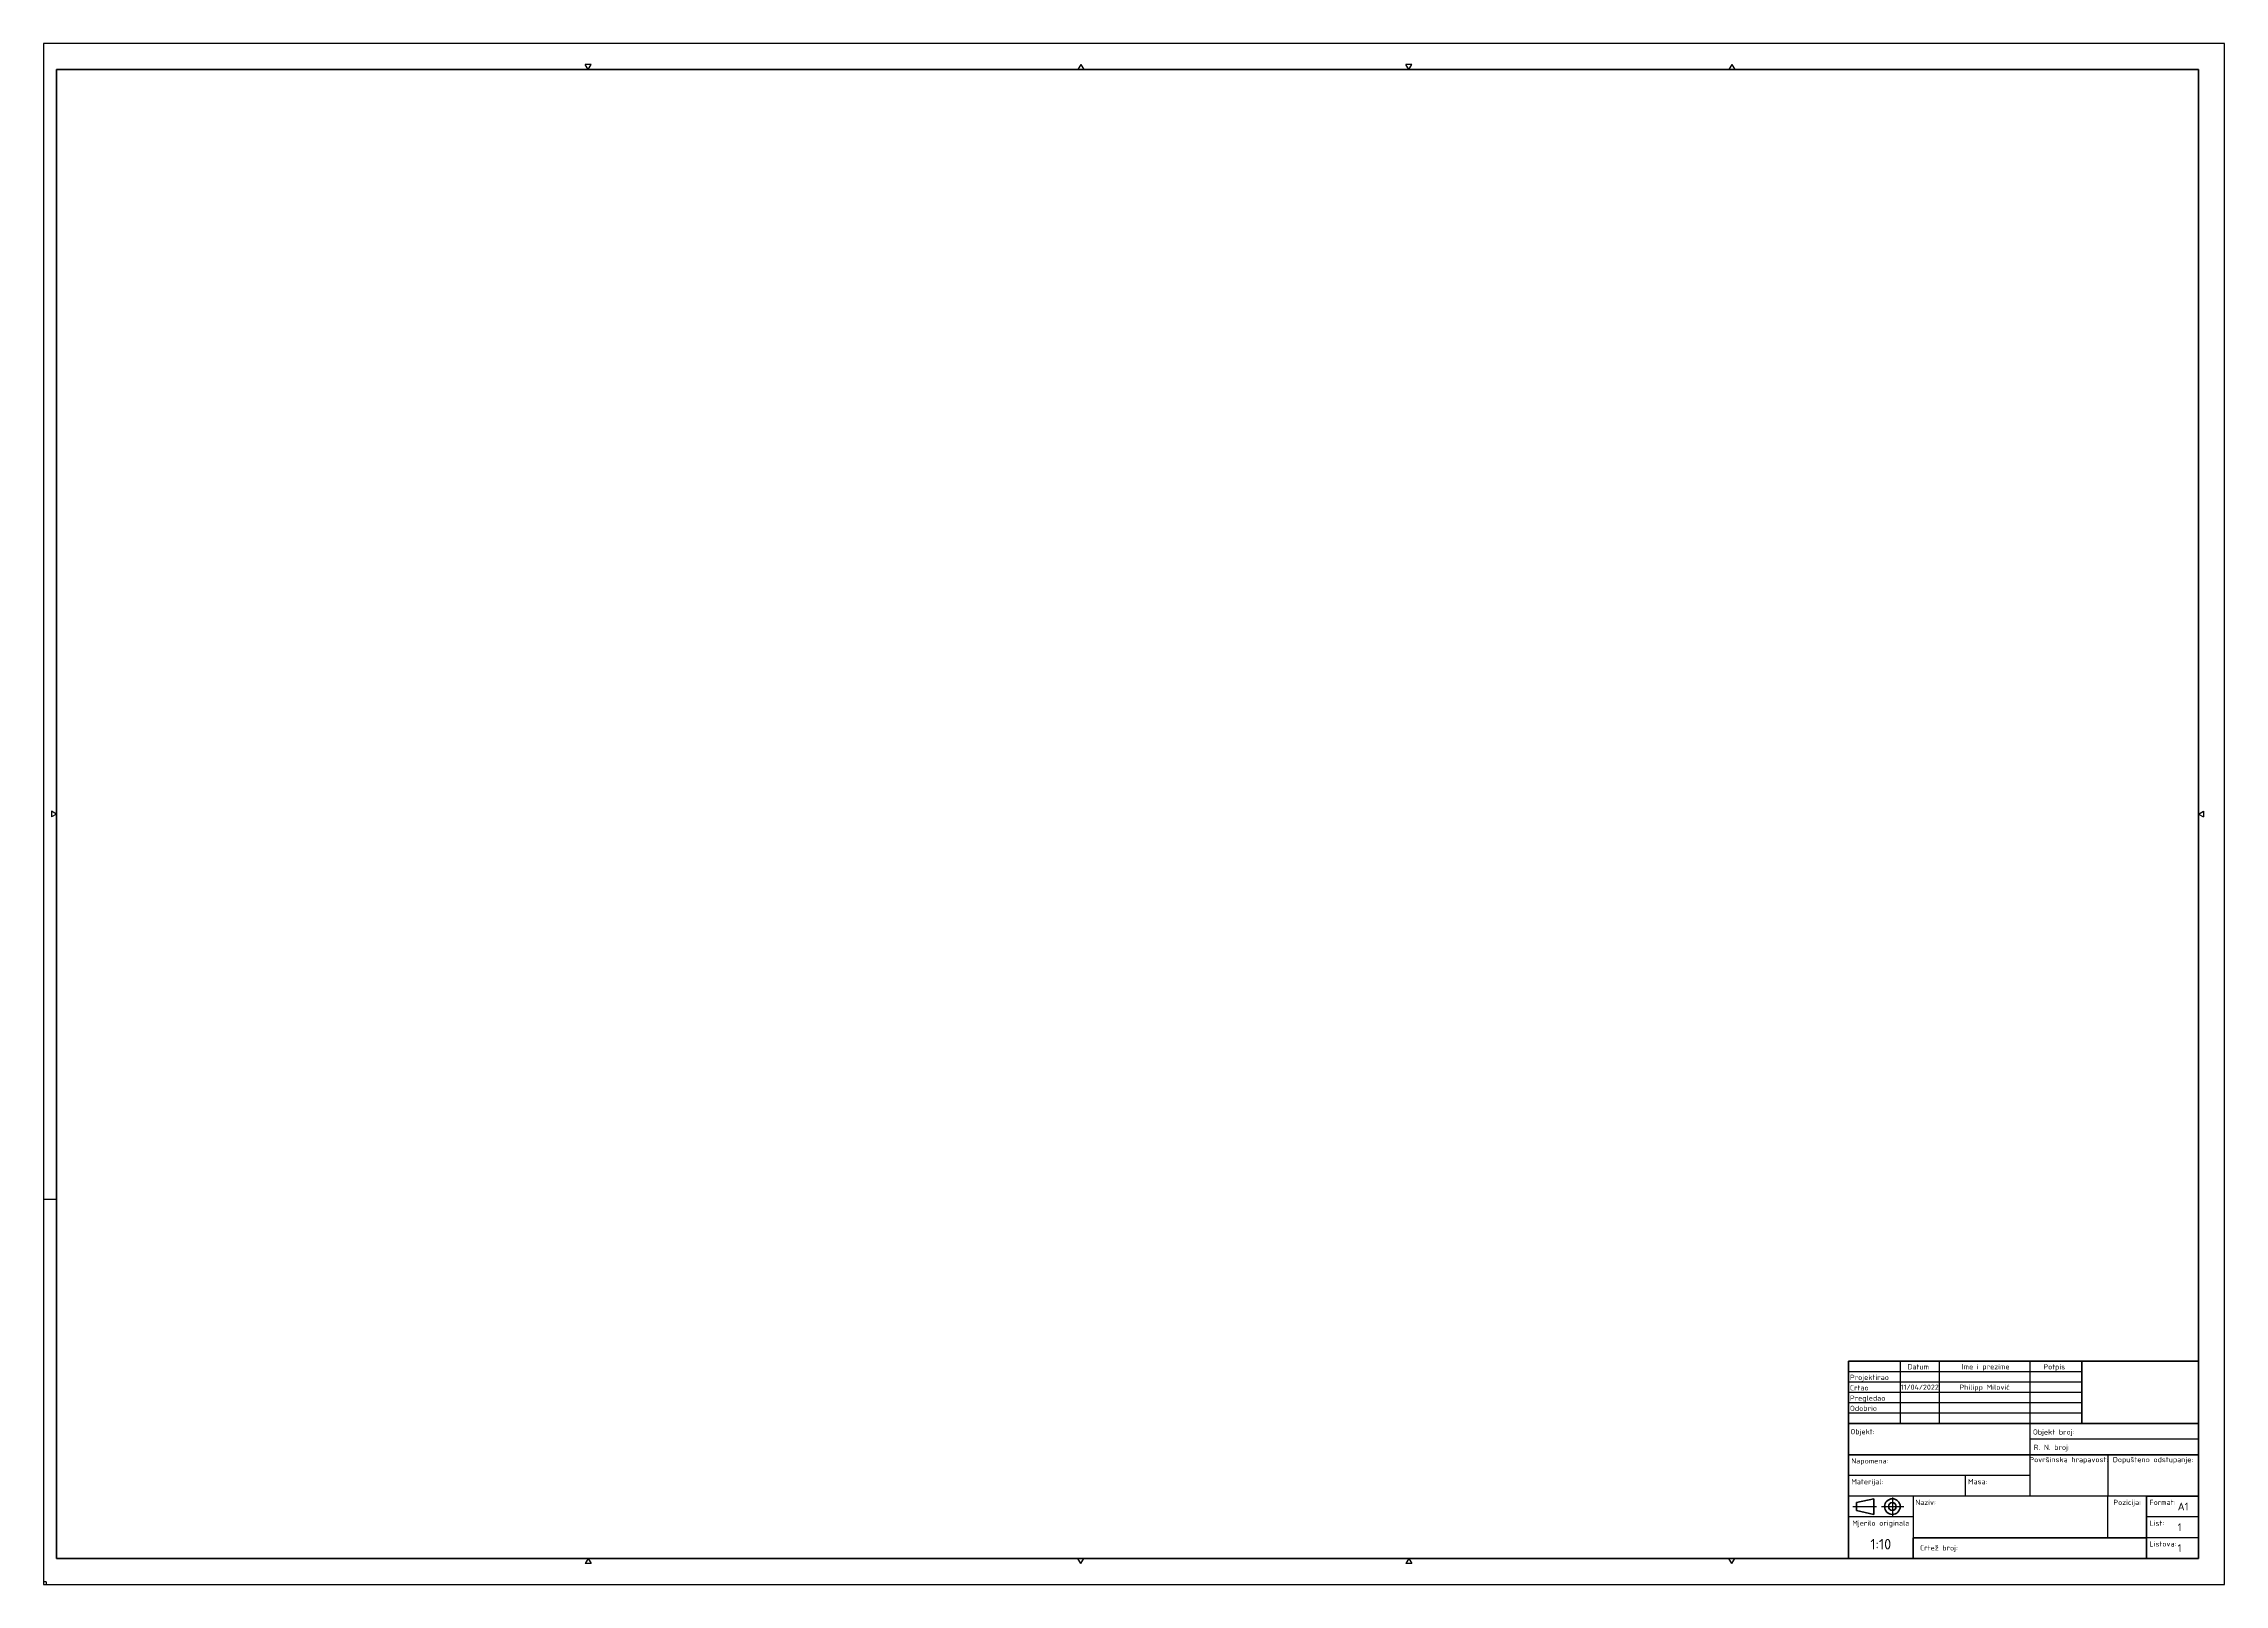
# Paper-space layout 'A1' of a CAD drawing. Header units: millimetres. Extents: x -1 to 840, y -1 to 593.
import ezdxf
from ezdxf.enums import TextEntityAlignment as Align

# ---------------------------------------------------------------- set-up
doc = ezdxf.new("R2010")
doc.units = ezdxf.units.MM
doc.layers.add('non-plot', color=241, linetype='Continuous', plot=False)
for name, color, linetype, lineweight in [('symbol', 3, 'Continuous', 35), ('thick', 4, 'Continuous', 50), ('thin', 1, 'Continuous', 25)]:
    doc.layers.add(name, color=color, linetype=linetype, lineweight=lineweight)
doc.layers.add('very_thick', color=2, linetype='Continuous', lineweight=100, plot=False)
doc.layers.get('0').off()
doc.styles.get("Standard").update_dxf_attribs({"font": 'isocpeur.ttf', "height": 2.5})

# ---------------------------------------------------------------- blocks, each defined once
blk = doc.blocks.new('ph_title_block_hr')
at = {"layer": 'symbol'}
for p, q in [((-131.85, 21.5), (-125.23, 23)), ((-131.85, 18.5), (-131.85, 21.5)), ((-125.23, 17), (-131.85, 18.5)), ((-125.23, 23), (-125.23, 17))]:
    blk.add_line(p, q, dxfattribs=at)
for radius in [3, 1.5]:
    blk.add_circle((-118.03, 20), radius, dxfattribs=at)
at = {"layer": 'thick'}
for p, q in [((0, 76), (-135, 76)), ((-135, 76), (-135, 40)), ((-45, 76), (-45, 52)), ((0, 76), (0, 0)), ((0, 52), (-135, 52)), ((0, 40), (-135, 40)), ((-135, 40), (-135, 0)), ((-20, 0), (-20, 24)), ((-20, 24), (0, 24)), ((0, 0), (-135, 0))]:
    blk.add_line(p, q, dxfattribs=at)
at = {"layer": 'thin'}
for p, q in [((-115, 76), (-115, 52)), ((-100, 76), (-100, 52)), ((-65, 76), (-65, 40)), ((-45, 72), (-135, 72)), ((-45, 68), (-135, 68)), ((-45, 64), (-135, 64)), ((-45, 60), (-135, 60)), ((-45, 56), (-135, 56)), ((0, 46), (-65, 46)), ((-65, 40), (-65, 24)), ((-35, 40), (-35, 24)), ((-65, 32), (-135, 32)), ((-90, 32), (-90, 24)), ((0, 24), (-135, 24)), ((-133.27, 20), (-124.17, 20)), ((-122.23, 20), (-113.58, 20)), ((-118.03, 23.54), (-118.03, 16.41)), ((-110, 24), (-110, 0)), ((-35, 8), (-35, 24)), ((-110, 16), (-135, 16)), ((0, 16), (-20, 16)), ((0, 8), (-110, 8))]:
    blk.add_line(p, q, dxfattribs=at)
at = {"layer": 'very_thick'}
for p, q in [((-110, 0), (-110, 8)), ((-110, 8), (-20, 8)), ((-110, 0), (-20, 0)), ((-20, 8), (-20, 0))]:
    blk.add_line(p, q, dxfattribs=at)
for s, p in [('Projektirao', (-134.41, 68.82)), ('Datum', (-112.23, 72.9)), ('Ime i prezime', (-91.3, 72.93)), ('Potpis', (-59.83, 72.89)), ('Crtao', (-134.41, 64.78)), ('Pregledao', (-134.41, 60.8)), ('Odobrio', (-134.41, 56.88)), ('Objekt:', (-134.22, 47.88)), ('Objekt broj:', (-63.85, 47.75)), ('R. N. broj:', (-63.5, 41.83)), ('Napomena:', (-133.89, 36.6)), ('Materijal:', (-133.89, 28.6)), ('Masa:', (-88.89, 28.6)), ('Naziv:', (-109.21, 20.63)), ('Format:', (-18.89, 20.6)), ('List:', (-18.89, 12.6)), ('Crtež broj:', (-107.36, 3.07)), ('Listova:', (-18.89, 4.6))]:
    blk.add_text(s, height=2).set_placement(p)
at = {"char_height": 2, "attachment_point": 1}
for s, insert, width in [('\\pxqc;Povr{\\fISOCPEUR|b0|i0|c238|p34;š}inska hrapavost:', (-65, 39.1), 30), ('\\pxqc;Dopu{\\fISOCPEUR|b0|i0|c238|p34;š}teno odstupanje:', (-35, 39.1), 35), ('\\pxqc;Pozicija:', (-35, 22.63), 15), ('\\pxqc;Mjerilo originala', (-135, 14.62), 25)]:
    blk.add_mtext(s, dxfattribs=dict(at, insert=insert, width=width))
for tag, height, p in [('P_DAT', 2, (-107.5, 70)), ('PROJ', 2, (-82.5, 70)), ('APP_DAT', 2, (-107.5, 58)), ('CHK_DAT', 2, (-107.5, 62)), ('D_DAT', 2, (-107.5, 66)), ('DRWN', 2, (-82.5, 66)), ('APPR', 2, (-82.5, 58)), ('CHK', 2, (-82.5, 62)), ('OBJEKT', 3.5, (-100, 46)), ('TOL', 4, (-17.5, 29.5)), ('NAZIV', 3.5, (-72.5, 16)), ('POS', 4, (-27.5, 13.5)), ('MJERILO', 4, (-122.5, 5.5)), ('CRTEZ_BROJ', 4, (-65, 4))]:
    blk.add_attdef(tag, text='', height=height).set_placement(p, align=Align.MIDDLE_CENTER)
for tag, height, p in [('OBJ_BROJ', 3, (-45, 49)), ('RN_BROJ', 3, (-45, 43)), ('NAPOMENA', 2.5, (-120, 36)), ('MATERIJAL', 3, (-120, 28)), ('MASA', 3, (-81, 28)), ('FOR', 3, (-8, 20)), ('PG', 3, (-8, 12)), ('PGS', 3, (-8, 4))]:
    blk.add_attdef(tag, text='', height=height).set_placement(p, align=Align.MIDDLE_LEFT)

psp = doc.layouts.new('A1')

# ---------------------------------------------------------------- linework, layer by layer
at = {"layer": 'non-plot'}
for q in [(-1, 0), (0, -1)]:
    psp.add_line((0, 0), q, dxfattribs=at)
at = {"layer": 'thick'}
for p, q in [((830, 583), (4, 583)), ((4, 583), (4, 9)), ((830, 9), (830, 583)), ((4, 9), (830, 9))]:
    psp.add_line(p, q, dxfattribs=at)
at = {"layer": 'thin'}
for p, q in [((840, 593), (-1, 593)), ((-1, 593), (-1, -1)), ((840, -1), (840, 593)), ((-1, 147.5), (4, 147.5)), ((-1, -1), (840, -1))]:
    psp.add_line(p, q, dxfattribs=at)
at = {"layer": 'thin', "transparency": 33554687}
for p, q in [((209, 583), (207.85, 585)), ((210.15, 585), (207.85, 585)), ((209, 583), (210.15, 585)), ((399, 585), (397.85, 583)), ((400.15, 583), (397.85, 583)), ((399, 585), (400.15, 583)), ((525.5, 583), (524.35, 585)), ((526.65, 585), (524.35, 585)), ((525.5, 583), (526.65, 585)), ((650, 585), (648.85, 583)), ((651.15, 583), (648.85, 583)), ((650, 585), (651.15, 583)), ((4, 296), (2, 297.15)), ((2, 297.15), (2, 294.85)), ((4, 296), (2, 294.85)), ((830, 296), (832, 297.15)), ((830, 296), (832, 294.85)), ((832, 297.15), (832, 294.85)), ((209, 9), (207.85, 7)), ((209, 9), (210.15, 7)), ((399, 7), (397.85, 9)), ((400.15, 9), (397.85, 9)), ((399, 7), (400.15, 9)), ((525.5, 9), (524.35, 7)), ((525.5, 9), (526.65, 7)), ((650, 7), (648.85, 9)), ((651.15, 9), (648.85, 9)), ((650, 7), (651.15, 9)), ((210.15, 7), (207.85, 7)), ((526.65, 7), (524.35, 7))]:
    psp.add_line(p, q, dxfattribs=at)

# ---------------------------------------------------------------- block references
at = {"layer": 'symbol', "transparency": 33554687}
ref = psp.add_blockref('ph_title_block_hr', (830, 9), dxfattribs=at)
ref.add_attrib('DRWN', 'Philipp Milović', dxfattribs={"layer": '0', "transparency": 33554687, "height": 2}).set_placement((747.5, 75), align=Align.MIDDLE_CENTER)
ref.add_attrib('D_DAT', '11/04/2022', dxfattribs={"layer": '0', "transparency": 33554687, "height": 2}).set_placement((722.5, 75), align=Align.MIDDLE_CENTER)
ref.add_attrib('PGS', '1', dxfattribs={"layer": '0', "transparency": 33554687, "height": 3}).set_placement((822, 13), align=Align.MIDDLE_LEFT)
ref.add_attrib('PG', '1', dxfattribs={"layer": '0', "transparency": 33554687, "height": 3}).set_placement((822, 21), align=Align.MIDDLE_LEFT)
ref.add_attrib('FOR', 'A1', dxfattribs={"layer": '0', "transparency": 33554687, "height": 3}).set_placement((822, 29), align=Align.MIDDLE_LEFT)
ref.add_attrib('MJERILO', '1:10', dxfattribs={"layer": '0', "transparency": 33554687, "height": 4}).set_placement((707.5, 14.5), align=Align.MIDDLE_CENTER)

doc.saveas('drawing.dxf')
